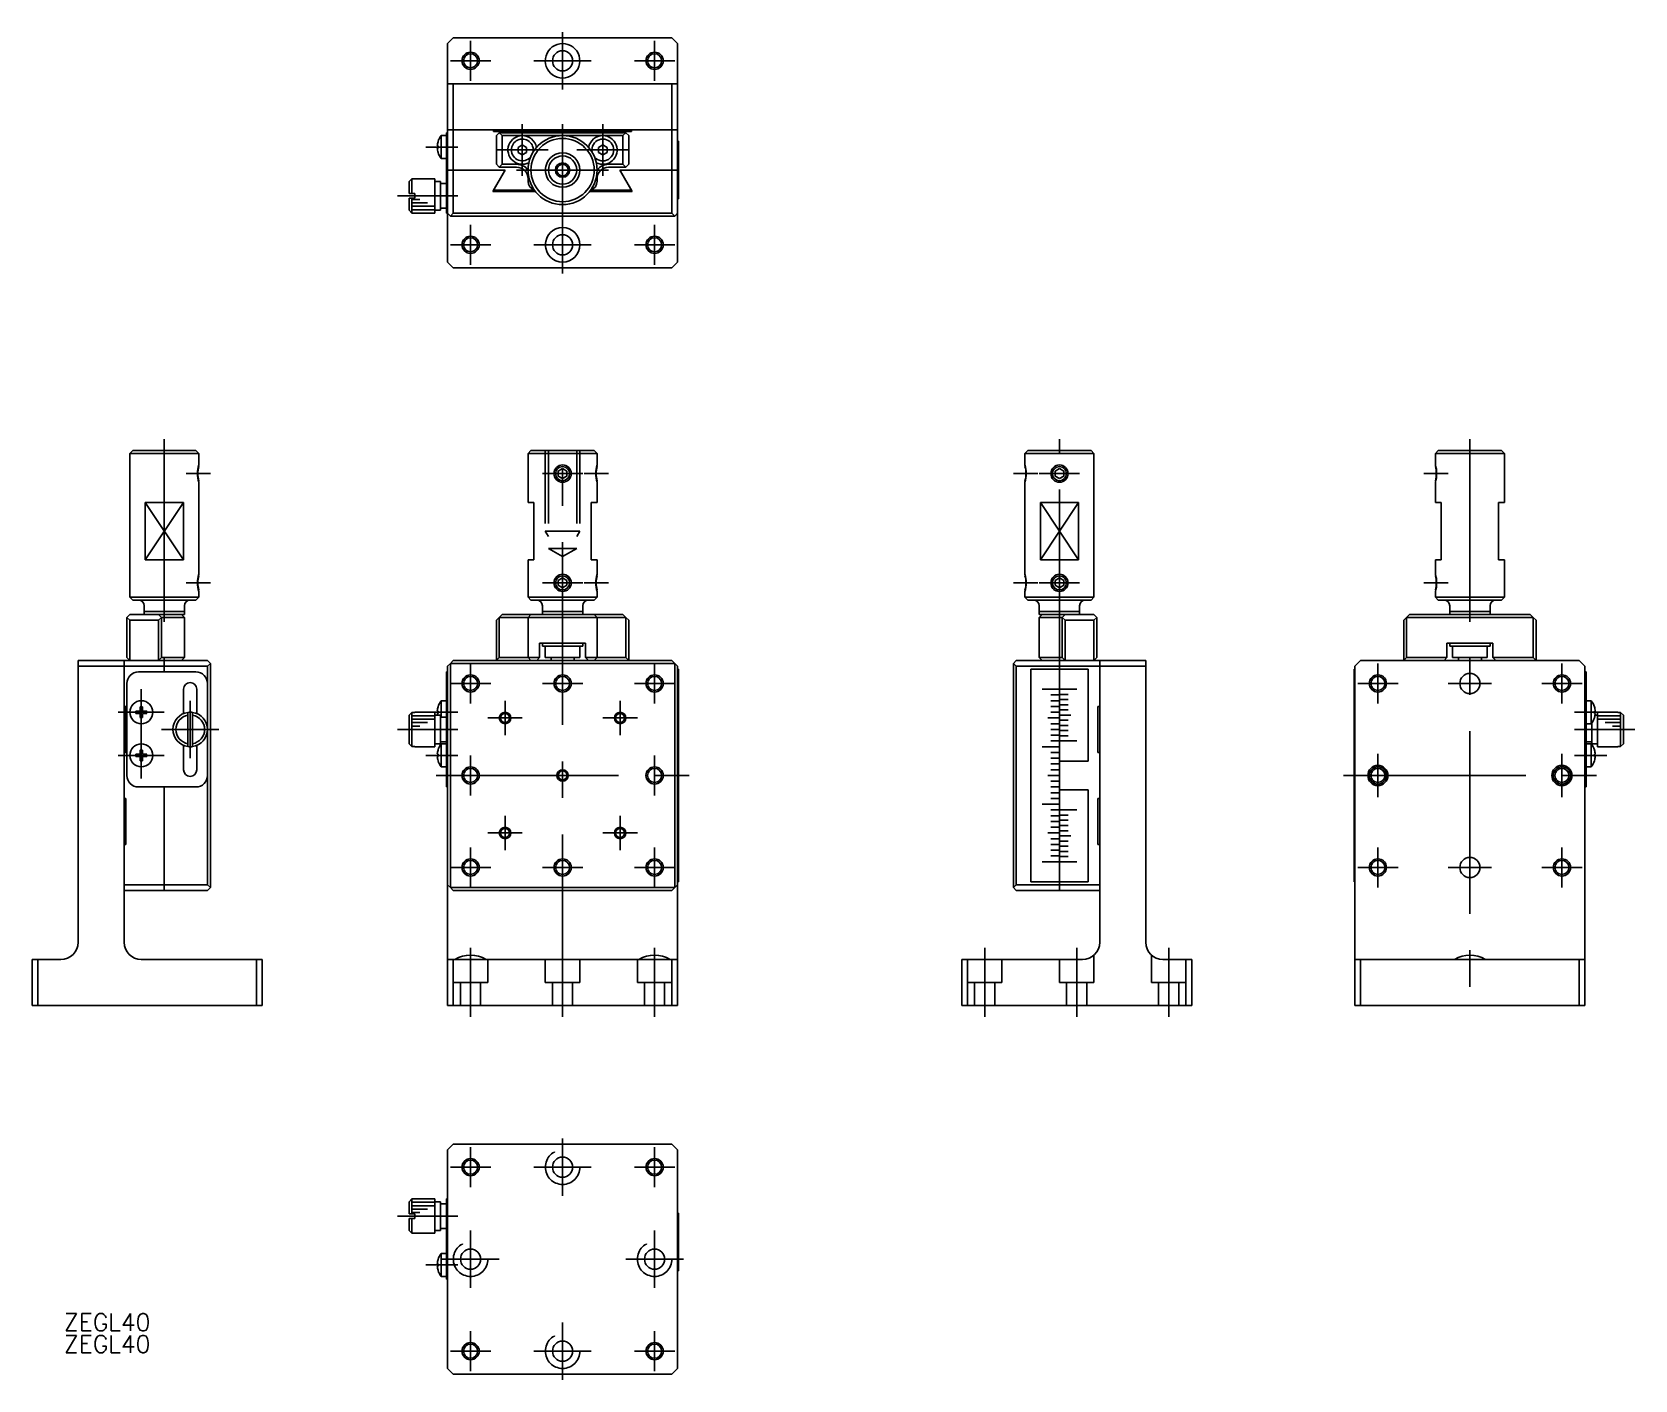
# Model space of a CAD drawing. Extents: x -92 to 186, y -105 to 129.
import ezdxf

# ---------------------------------------------------------------- set-up
doc = ezdxf.new("R2010")
doc.units = 0
doc.linetypes.add('CENTER', pattern=[50.8, 31.75, -6.35, 6.35, -6.35])
doc.linetypes.add('DASHED', pattern=[19.05, 12.7, -6.35])
doc.layers.get('0').update_dxf_attribs({"linetype": 'CONTINUOUS'})
doc.layers.add('CENTER', color=1, linetype='CENTER')
doc.styles.get("Standard").update_dxf_attribs({"font": 'txt.shx', "height": 3, "bigfont": 'bigfont.shx'})

msp = doc.modelspace()

# ---------------------------------------------------------------- texts
at = {"color": 7, "linetype": 'CONTINUOUS'}
for p in [(-86.7, -96.59), (-86.7, -100.38)]:
    msp.add_text('ZEGL40', height=3, dxfattribs=at).set_placement(p)

# ---------------------------------------------------------------- linework, layer by layer
at = {"color": 7, "linetype": 'CONTINUOUS'}
for p, q in [((-19, 128.29), (-20, 127.29)), ((-19, 128.29), (19, 128.29)), ((20, 127.29), (19, 128.29)), ((-20, 123.29), (-20, 127.29)), ((20, 127.29), (20, 123.29)), ((-20, 123.29), (-20, 120.29)), ((20, 120.29), (20, 123.29)), ((-20, 112.29), (-20, 120.29)), ((-20, 120.29), (-19, 120.29)), ((19, 120.29), (-19, 120.29)), ((-19, 120.29), (-19, 112.29)), ((19, 112.29), (19, 120.29)), ((19, 120.29), (20, 120.29)), ((20, 120.29), (20, 112.29)), ((-20.2, 111.79), (-20, 111.79)), ((-20.2, 109.79), (-20.2, 111.79)), ((-20, 105.29), (-20, 112.29)), ((-19, 112.29), (-20, 112.29)), ((-20, 112.29), (-19, 112.29)), ((-17.5, 112.29), (-19, 112.29)), ((-17.5, 112.29), (-19, 112.29)), ((-19, 112.29), (-19, 105.29)), ((-14.5, 112.29), (-17.5, 112.29)), ((-14.5, 112.29), (-17.5, 112.29)), ((-12, 112.29), (-14.5, 112.29)), ((-12, 112.29), (-14.5, 112.29)), ((12, 112.29), (-12, 112.29)), ((-12, 112.29), (-12, 111.99)), ((12, 111.99), (-12, 111.99)), ((-11, 111.79), (-11.5, 111.29)), ((-11, 111.79), (11, 111.79)), ((-10.5, 111.29), (-11, 111.79)), ((11, 111.79), (10.5, 111.29)), ((11.5, 111.29), (11, 111.79)), ((14.5, 112.29), (12, 112.29)), ((14.5, 112.29), (12, 112.29)), ((12, 111.99), (12, 112.29)), ((17.5, 112.29), (14.5, 112.29)), ((17.5, 112.29), (14.5, 112.29)), ((19, 112.29), (17.5, 112.29)), ((19, 112.29), (17.5, 112.29)), ((19, 105.29), (19, 112.29)), ((20, 112.29), (19, 112.29)), ((19, 112.29), (20, 112.29)), ((20, 112.29), (20, 105.29)), ((-21.79, 109.49), (-21.66, 109.49)), ((-21.66, 109.09), (-21.79, 109.09)), ((-21.66, 110.24), (-21.66, 110.22)), ((-21.66, 109.49), (-21.66, 109.09)), ((-21.1, 111.29), (-21.1, 107.29)), ((-20.2, 111.29), (-21.1, 111.29)), ((-20.2, 109.79), (-20.2, 99.79)), ((-11.5, 106.29), (-11.5, 111.29)), ((-7, 111.29), (-10.5, 111.29)), ((-10.5, 111.29), (-10.5, 106.29)), ((-7.75, 109.22), (-7, 109.66)), ((-7.75, 108.36), (-7.75, 109.22)), ((0, 111.29), (-7, 111.29)), ((-7, 109.66), (-6.25, 109.22)), ((-6.25, 109.22), (-6.25, 108.36)), ((7, 111.29), (0, 111.29)), ((6.25, 109.22), (7, 109.66)), ((6.25, 108.36), (6.25, 109.22)), ((10.5, 111.29), (7, 111.29)), ((7, 109.66), (7.75, 109.22)), ((7.75, 109.22), (7.75, 108.36)), ((10.5, 106.29), (10.5, 111.29)), ((11.5, 111.29), (11.5, 106.29)), ((20, 110.29), (20.15, 110.29)), ((20.15, 105.29), (20.15, 110.29)), ((-21.66, 108.36), (-21.66, 108.34)), ((-21.1, 107.29), (-20.2, 107.29)), ((-11.5, 106.29), (-11, 105.79)), ((-11, 105.79), (-10.5, 106.29)), ((-10.5, 106.29), (-8, 106.29)), ((-7, 107.93), (-7.75, 108.36)), ((-6.25, 108.36), (-7, 107.93)), ((7, 107.93), (6.25, 108.36)), ((7.75, 108.36), (7, 107.93)), ((8, 106.29), (10.5, 106.29)), ((10.5, 106.29), (11, 105.79)), ((11, 105.79), (11.5, 106.29)), ((-26.2, 103.79), (-26.7, 103.29)), ((-26.7, 101.19), (-26.7, 103.29)), ((-22.2, 103.79), (-26.2, 103.79)), ((-26.2, 103.79), (-26.2, 101.19)), ((-22.2, 100.79), (-22.2, 103.79)), ((-21.2, 103.29), (-22.2, 103.29)), ((-21.2, 100.79), (-21.2, 103.29)), ((-20, 97.79), (-20, 105.29)), ((-20, 105.29), (-19, 105.29)), ((-19, 105.29), (-20, 105.29)), ((-19, 105.29), (-19, 97.79)), ((-10.1, 105.29), (-19, 105.29)), ((-19, 105.29), (-10.1, 105.29)), ((-12.12, 101.59), (-10.1, 105.09)), ((-9.98, 105.29), (-12, 101.79)), ((-8, 105.79), (-11, 105.79)), ((-10.1, 105.09), (-10.1, 105.29)), ((-10.1, 105.29), (-9.98, 105.29)), ((-6, 103.29), (-6, 103.79)), ((6, 103.79), (6, 103.29)), ((11, 105.79), (8, 105.79)), ((12, 101.79), (9.98, 105.29)), ((9.98, 105.29), (10.1, 105.29)), ((19, 105.29), (10.1, 105.29)), ((10.1, 105.29), (19, 105.29)), ((10.1, 105.29), (10.1, 105.09)), ((10.1, 105.09), (12.12, 101.59)), ((19, 97.79), (19, 105.29)), ((19, 105.29), (20, 105.29)), ((20, 105.29), (19, 105.29)), ((20, 105.29), (20, 97.79)), ((20.15, 105.29), (20, 105.29)), ((20, 105.29), (20.15, 105.29)), ((20.15, 105.29), (20.15, 100.29)), ((-26.2, 101.19), (-26.7, 101.19)), ((-26.7, 98.29), (-26.7, 100.39)), ((-26.7, 100.39), (-26.2, 100.39)), ((-25.7, 101.19), (-26.2, 101.19)), ((-26.2, 100.39), (-26.2, 97.79)), ((-26.2, 100.39), (-25.7, 100.39)), ((-25.7, 100.39), (-25.7, 101.19)), ((-22.2, 97.79), (-22.2, 100.79)), ((-20.2, 102.94), (-21.2, 102.94)), ((-21.2, 98.29), (-21.2, 100.79)), ((-4.72, 101.59), (-12.12, 101.59)), ((-12, 101.79), (-4.87, 101.79)), ((12.12, 101.59), (4.72, 101.59)), ((4.87, 101.79), (12, 101.79)), ((-26.7, 98.29), (-26.2, 97.79)), ((-26.2, 100.19), (-24.8, 100.19)), ((-26.2, 99.59), (-23.5, 99.59)), ((-26.2, 98.99), (-22.2, 98.99)), ((-26.2, 98.39), (-22.2, 98.39)), ((-26.2, 97.79), (-22.2, 97.79)), ((-22.2, 98.29), (-21.2, 98.29)), ((-21.2, 98.64), (-20.2, 98.64)), ((-20.2, 97.79), (-20.2, 99.79)), ((-20, 97.79), (-20.2, 97.79)), ((-20, 89.29), (-20, 97.79)), ((-19.5, 97.29), (-20, 97.79)), ((-19, 97.79), (-19.5, 97.29)), ((-19, 97.79), (19, 97.79)), ((1.5, 99.48), (1.5, 99.48)), ((19.5, 97.29), (19, 97.79)), ((20, 97.79), (19.5, 97.29)), ((20, 100.29), (20.15, 100.29)), ((20, 97.79), (20, 89.29)), ((19.5, 97.29), (-19.5, 97.29)), ((-20, 89.29), (-19, 88.29)), ((19, 88.29), (20, 89.29)), ((19, 88.29), (-19, 88.29)), ((-74.75, 56.5), (-75.25, 56)), ((-75.25, 56), (-75.25, 31)), ((-63.25, 56), (-75.25, 56)), ((-74.75, 56.5), (-63.75, 56.5)), ((-63.25, 56), (-63.75, 56.5)), ((-63.25, 54), (-63.25, 56)), ((-5.5, 56.5), (-6, 56)), ((6, 56), (-6, 56)), ((-6, 56), (-6, 47.5)), ((-5.5, 56.5), (5.5, 56.5)), ((6, 56), (5.5, 56.5)), ((6, 54), (6, 56)), ((80.9, 56.5), (80.4, 56)), ((86.4, 56), (80.4, 56)), ((80.4, 56), (80.4, 54)), ((80.9, 56.5), (86.4, 56.5)), ((86.4, 56.5), (91.9, 56.5)), ((92.4, 56), (86.4, 56)), ((92.4, 56), (91.9, 56.5)), ((92.4, 31), (92.4, 56)), ((152.27, 56.5), (151.77, 56)), ((163.77, 56), (151.77, 56)), ((151.77, 56), (151.77, 54)), ((152.27, 56.5), (163.27, 56.5)), ((163.77, 56), (163.27, 56.5)), ((163.77, 47.5), (163.77, 56)), ((-0.75, 52.93), (0, 53.37)), ((0, 53.37), (0.75, 52.93)), ((85.65, 52.93), (86.4, 53.37)), ((86.4, 53.37), (87.15, 52.93)), ((-63.25, 35), (-63.25, 51)), ((-0.75, 52.07), (-0.75, 52.93)), ((0, 51.63), (-0.75, 52.07)), ((0.75, 52.07), (0, 51.63)), ((0.75, 52.93), (0.75, 52.07)), ((6, 47.5), (6, 51)), ((80.4, 51), (80.4, 35)), ((85.65, 52.07), (85.65, 52.93)), ((86.4, 51.63), (85.65, 52.07)), ((87.15, 52.07), (86.4, 51.63)), ((87.15, 52.93), (87.15, 52.07)), ((151.77, 51), (151.77, 47.5)), ((-72.57, 47.5), (-72.57, 37.5)), ((-65.93, 47.5), (-72.57, 47.5)), ((-65.93, 37.5), (-65.93, 47.5)), ((-5, 47.5), (-6, 47.5)), ((-5, 37.5), (-5, 47.5)), ((5, 47.5), (5, 37.5)), ((6, 47.5), (5, 47.5)), ((83.09, 47.5), (83.09, 37.5)), ((89.72, 47.5), (83.09, 47.5)), ((89.72, 37.5), (89.72, 47.5)), ((152.77, 47.5), (151.77, 47.5)), ((152.77, 37.5), (152.77, 47.5)), ((162.77, 47.5), (162.77, 37.5)), ((163.77, 47.5), (162.77, 47.5)), ((-72.57, 37.5), (-65.93, 37.5)), ((-6, 37.5), (-6, 31)), ((-6, 37.5), (-5, 37.5)), ((5, 37.5), (6, 37.5)), ((6, 35), (6, 37.5)), ((83.09, 37.5), (89.72, 37.5)), ((151.77, 37.5), (151.77, 35)), ((151.77, 37.5), (152.77, 37.5)), ((162.77, 37.5), (163.77, 37.5)), ((163.77, 31), (163.77, 37.5)), ((-0.75, 33.93), (0, 34.37)), ((-0.75, 33.07), (-0.75, 33.93)), ((0, 34.37), (0.75, 33.93)), ((0.75, 33.93), (0.75, 33.07)), ((85.65, 33.93), (86.4, 34.37)), ((85.65, 33.07), (85.65, 33.93)), ((86.4, 34.37), (87.15, 33.93)), ((87.15, 33.93), (87.15, 33.07)), ((-75.25, 31), (-63.25, 31)), ((-75.25, 31), (-74.75, 30.5)), ((-63.75, 30.5), (-63.25, 31)), ((-63.25, 31), (-63.25, 32)), ((-6, 31), (6, 31)), ((-6, 31), (-5.5, 30.5)), ((0, 32.63), (-0.75, 33.07)), ((0.75, 33.07), (0, 32.63)), ((5.5, 30.5), (6, 31)), ((6, 31), (6, 32)), ((80.4, 32), (80.4, 31)), ((80.4, 31), (86.4, 31)), ((80.4, 31), (80.9, 30.5)), ((86.4, 32.63), (85.65, 33.07)), ((87.15, 33.07), (86.4, 32.63)), ((86.4, 31), (92.4, 31)), ((91.9, 30.5), (92.4, 31)), ((151.77, 32), (151.77, 31)), ((151.77, 31), (163.77, 31)), ((151.77, 31), (152.27, 30.5)), ((163.27, 30.5), (163.77, 31)), ((-75.25, 28), (-75.75, 27.5)), ((-75.25, 28), (-70.25, 28)), ((-63.75, 30.5), (-74.75, 30.5)), ((-72.75, 29.5), (-72.75, 28.5)), ((-65.75, 28.5), (-72.75, 28.5)), ((-65.75, 28.5), (-72.75, 28.5)), ((-72.75, 28.5), (-72.75, 28)), ((-67.75, 28), (-70.25, 28)), ((-69.75, 27.5), (-70.25, 28)), ((-67.75, 28), (-67.25, 28)), ((-67.25, 28), (-66.25, 28)), ((-65.75, 27.5), (-66.25, 28)), ((-65.75, 28), (-66.25, 28)), ((-65.75, 28.5), (-65.75, 29.5)), ((-65.75, 28), (-65.75, 28.5)), ((-11, 27.5), (-10.5, 28)), ((-10.5, 28), (-8, 28)), ((-5.5, 28), (-8, 28)), ((-6, 27.5), (-5.5, 28)), ((5.5, 30.5), (-5.5, 30.5)), ((-5.5, 28), (-4.5, 28)), ((-4.5, 28), (-1.8, 28)), ((-3.5, 29.5), (-3.5, 28.5)), ((0, 28.5), (-3.5, 28.5)), ((3.5, 28.5), (-3.5, 28.5)), ((-3.5, 28.5), (-3.5, 28)), ((0, 28), (-1.8, 28)), ((3.5, 28.5), (0, 28.5)), ((1.8, 28), (0, 28)), ((1.8, 28), (4.5, 28)), ((3.5, 28.5), (3.5, 29.5)), ((3.5, 28), (3.5, 28.5)), ((4.5, 28), (5.5, 28)), ((8, 28), (5.5, 28)), ((6, 27.5), (5.5, 28)), ((8, 28), (10.5, 28)), ((10.5, 28), (11, 27.5)), ((86.4, 30.5), (80.9, 30.5)), ((82.9, 29.5), (82.9, 28.5)), ((89.9, 28.5), (82.9, 28.5)), ((86.4, 28.5), (82.9, 28.5)), ((82.9, 28.5), (82.9, 28)), ((83.4, 28), (82.9, 28)), ((82.9, 27.5), (83.4, 28)), ((83.4, 28), (84.4, 28)), ((84.4, 28), (84.9, 28)), ((87.4, 28), (84.9, 28)), ((91.9, 30.5), (86.4, 30.5)), ((89.9, 28.5), (86.4, 28.5)), ((87.4, 28), (86.9, 27.5)), ((87.4, 28), (92.4, 28)), ((89.9, 28.5), (89.9, 29.5)), ((89.9, 28), (89.9, 28.5)), ((92.9, 27.5), (92.4, 28)), ((146.77, 27.5), (147.27, 28)), ((147.27, 28), (150.77, 28)), ((150.77, 28), (164.77, 28)), ((163.27, 30.5), (152.27, 30.5)), ((154.27, 29.5), (154.27, 28.5)), ((161.27, 28.5), (154.27, 28.5)), ((157.77, 28.5), (154.27, 28.5)), ((154.27, 28.5), (154.27, 28)), ((161.27, 28.5), (157.77, 28.5)), ((161.27, 28.5), (161.27, 29.5)), ((161.27, 28), (161.27, 28.5)), ((164.77, 28), (168.27, 28)), ((168.27, 28), (168.77, 27.5)), ((-75.75, 20.5), (-75.75, 27.5)), ((-75.75, 27.5), (-75.25, 27)), ((-75.25, 27), (-75.25, 20)), ((-70.25, 27), (-75.25, 27)), ((-70.25, 27), (-69.75, 27.5)), ((-70.25, 20), (-70.25, 27)), ((-69.75, 27.5), (-69.75, 20.5)), ((-69.75, 27.5), (-67.75, 27.5)), ((-67.25, 27.5), (-67.75, 27.5)), ((-65.75, 27.5), (-67.25, 27.5)), ((-65.75, 27.5), (-65.75, 20.5)), ((-11.5, 27), (-11, 27.5)), ((-11.5, 20), (-11.5, 27)), ((-11, 27.5), (-11, 20.5)), ((-8, 27.5), (-11, 27.5)), ((-8, 27.5), (-6, 27.5)), ((-6, 20.5), (-6, 27.5)), ((-4.5, 27.5), (-6, 27.5)), ((4.5, 27.5), (-4.5, 27.5)), ((6, 27.5), (4.5, 27.5)), ((6, 27.5), (6, 20.5)), ((6, 27.5), (8, 27.5)), ((11, 27.5), (8, 27.5)), ((11, 20.5), (11, 27.5)), ((11, 27.5), (11.5, 27)), ((11.5, 27), (11.5, 20)), ((82.9, 20.5), (82.9, 27.5)), ((84.4, 27.5), (82.9, 27.5)), ((84.9, 27.5), (84.4, 27.5)), ((84.9, 27.5), (86.9, 27.5)), ((86.9, 20.5), (86.9, 27.5)), ((86.9, 27.5), (87.4, 27)), ((87.4, 27), (87.4, 20)), ((92.4, 27), (87.4, 27)), ((92.4, 27), (92.9, 27.5)), ((92.4, 20), (92.4, 27)), ((92.9, 27.5), (92.9, 20.5)), ((146.27, 27), (146.77, 27.5)), ((146.27, 20), (146.27, 27)), ((168.77, 27.5), (146.77, 27.5)), ((146.77, 27.5), (146.77, 20.5)), ((168.77, 20.5), (168.77, 27.5)), ((168.77, 27.5), (169.27, 27)), ((169.27, 27), (169.27, 20)), ((-65.75, 22.5), (-65.75, 23)), ((-65.75, 23), (-65.75, 22.5)), ((-65.75, 22.5), (-65.75, 20.5)), ((-4, 23), (0, 23)), ((-4, 20.5), (-4, 23)), ((-3.5, 23), (-3.5, 22.5)), ((-3.5, 22.5), (3.5, 22.5)), ((-3, 22.5), (-3, 20.5)), ((0, 23), (4, 23)), ((3, 20.5), (3, 22.5)), ((3.5, 22.5), (3.5, 23)), ((4, 23), (4, 20.5)), ((82.9, 23), (82.9, 22.5)), ((82.9, 22.5), (82.9, 23)), ((82.9, 20.5), (82.9, 22.5)), ((153.77, 23), (161.77, 23)), ((153.77, 20.5), (153.77, 23)), ((154.27, 23), (154.27, 22.5)), ((154.27, 22.5), (157.77, 22.5)), ((154.27, 22.5), (154.77, 22.5)), ((154.77, 22.5), (154.77, 20.5)), ((157.77, 22.5), (161.27, 22.5)), ((160.77, 20.5), (160.77, 22.5)), ((160.77, 22.5), (161.27, 22.5)), ((161.27, 22.5), (161.27, 23)), ((161.77, 23), (161.77, 20.5)), ((-84.25, 20), (-76.25, 20)), ((-84.25, 19), (-84.25, 20)), ((-76.25, 20), (-69.25, 20)), ((-76.25, 20), (-76.25, 19)), ((-76.25, 19), (-76.25, 20)), ((-75.75, 20.5), (-75.25, 20)), ((-70.25, 20), (-69.75, 20.5)), ((-67.75, 20.5), (-69.75, 20.5)), ((-69.25, 20), (-61.75, 20)), ((-69.25, 19), (-69.25, 20)), ((-69.25, 20), (-69.25, 19)), ((-67.75, 20.5), (-67.25, 20.5)), ((-67.25, 20.5), (-65.75, 20.5)), ((-65.75, 20.5), (-66.25, 20)), ((-61.75, 20), (-61.25, 19.5)), ((-19, 20), (-19.5, 19.5)), ((-19, 20), (19, 20)), ((-11.5, 20), (-11, 20.5)), ((-11, 20.5), (-8, 20.5)), ((-6, 20.5), (-8, 20.5)), ((-6, 20.5), (-5.5, 20)), ((-6, 20.5), (-4.5, 20.5)), ((-4.5, 20), (-4, 20.5)), ((-4.5, 20.5), (-4, 20.5)), ((-3, 20.5), (3, 20.5)), ((-2, 20.5), (-2, 20)), ((2, 20), (2, 20.5)), ((4, 20.5), (4.5, 20)), ((4, 20.5), (4.5, 20.5)), ((4.5, 20.5), (6, 20.5)), ((5.5, 20), (6, 20.5)), ((8, 20.5), (6, 20.5)), ((8, 20.5), (11, 20.5)), ((11, 20.5), (11.5, 20)), ((19.5, 19.5), (19, 20)), ((78.4, 19.5), (78.9, 20)), ((78.9, 20), (86.4, 20)), ((83.4, 20), (82.9, 20.5)), ((82.9, 20.5), (84.4, 20.5)), ((84.4, 20.5), (84.9, 20.5)), ((86.9, 20.5), (84.9, 20.5)), ((86.4, 20), (93.4, 20)), ((86.4, 20), (86.4, 19)), ((86.4, 19), (86.4, 20)), ((86.9, 20.5), (87.4, 20)), ((92.4, 20), (92.9, 20.5)), ((93.4, 20), (101.4, 20)), ((93.4, 19), (93.4, 20)), ((93.4, 20), (93.4, 19)), ((101.4, 20), (101.4, 19)), ((138.77, 20), (137.77, 19)), ((138.77, 20), (176.77, 20)), ((146.27, 20), (146.77, 20.5)), ((146.77, 20.5), (153.77, 20.5)), ((153.27, 20), (153.77, 20.5)), ((154.77, 20.5), (160.77, 20.5)), ((155.77, 20.5), (155.77, 20)), ((159.77, 20), (159.77, 20.5)), ((161.77, 20.5), (168.77, 20.5)), ((161.77, 20.5), (162.27, 20)), ((168.77, 20.5), (169.27, 20)), ((177.77, 19), (176.77, 20)), ((-84.25, 19), (-84.25, -29)), ((-76.25, 19), (-84.25, 19)), ((-69.25, 19), (-76.25, 19)), ((-76.25, 17.5), (-76.25, 19)), ((-76.25, 19), (-76.25, 17.5)), ((-76.25, 14.5), (-76.25, 17.5)), ((-76.25, 17.5), (-76.25, 14.5)), ((-73.75, 18), (-63.75, 18)), ((-61.75, 19), (-69.25, 19)), ((-69.25, 19), (-69.25, 18)), ((-69.25, 18), (-69.25, 19)), ((-61.25, 19.5), (-61.75, 19)), ((-61.75, 16), (-61.75, 19)), ((-61.25, 19.5), (-61.25, -19.5)), ((-20.2, 18), (-20, 18)), ((-20.2, 16), (-20.2, 18)), ((-19.5, 19.5), (-20, 19)), ((-20, 16), (-20, 19)), ((-19.5, 19.5), (-19.5, -19.5)), ((19.5, 19.5), (-19.5, 19.5)), ((19.5, -19.5), (19.5, 19.5)), ((20, 19), (19.5, 19.5)), ((20, 19), (20, -19)), ((20, 18.5), (20.15, 18.5)), ((20.15, 18.5), (20.15, -18.5)), ((78.4, -19.5), (78.4, 19.5)), ((78.9, 19), (78.4, 19.5)), ((78.9, 19), (78.9, -19)), ((86.4, 19), (78.9, 19)), ((81.4, 18.5), (81.4, -18.5)), ((86.4, 18.5), (81.4, 18.5)), ((93.4, 19), (86.4, 19)), ((86.4, 18.51), (86.4, 19)), ((86.4, 19), (86.4, 18.51)), ((86.4, 18.5), (91.4, 18.5)), ((86.4, 15.01), (86.4, 18.5)), ((86.4, 15.01), (86.4, 18.5)), ((91.4, 18.5), (91.4, 2.5)), ((101.4, 19), (93.4, 19)), ((93.4, 19), (93.4, 17.5)), ((93.4, 17.5), (93.4, 19)), ((93.4, 17.5), (93.4, 14.5)), ((93.4, 14.5), (93.4, 17.5)), ((101.4, -29), (101.4, 19)), ((137.62, 18.5), (137.62, 2.5)), ((137.77, 18.5), (137.62, 18.5)), ((137.77, -29), (137.77, 19)), ((177.77, 19), (177.77, -29)), ((177.77, 18), (177.97, 18)), ((177.97, 18), (177.97, 16)), ((-76.25, 12), (-76.25, 14.5)), ((-76.25, 14.5), (-76.25, 12)), ((-75.75, 0), (-75.75, 16)), ((-65.9, 15), (-65.9, 10.77)), ((-63.6, 10.77), (-63.6, 15)), ((-61.75, 16), (-61.75, 8)), ((-20.2, 16), (-20.2, 0)), ((-20, 0), (-20, 16)), ((-20, 16), (-20, 0)), ((84.4, 15), (83.4, 15)), ((84.9, 15), (84.4, 15)), ((86.4, 15), (84.9, 15)), ((86.4, 14), (84.9, 14)), ((86.4, 15), (86.4, 15.01)), ((86.4, 15), (86.4, 15.01)), ((86.4, 15), (87.9, 15)), ((86.4, 14.99), (86.4, 15)), ((86.4, 14.99), (86.4, 15)), ((86.4, 14.11), (86.4, 14.99)), ((86.4, 14.1), (86.4, 14.99)), ((86.4, 14.1), (86.4, 14.11)), ((86.4, 14.1), (87.9, 14.1)), ((86.4, 14.09), (86.4, 14.1)), ((86.4, 14.01), (86.4, 14.1)), ((86.4, 14), (86.4, 14.09)), ((86.4, 14), (86.4, 14.01)), ((86.4, 13.21), (86.4, 14)), ((86.4, 13.99), (86.4, 14)), ((86.4, 13.2), (86.4, 13.99)), ((87.9, 15), (88.4, 15)), ((88.4, 15), (89.4, 15)), ((93.4, 14.5), (93.4, 12)), ((93.4, 12), (93.4, 14.5)), ((177.97, 0), (177.97, 16)), ((-76.25, 4), (-76.25, 12)), ((-75.95, 12), (-76.25, 12)), ((-75.95, 12), (-75.95, 4)), ((-74.18, 11.2), (-73.45, 11.2)), ((-73.45, 11.2), (-73.45, 11.93)), ((-73.05, 11.93), (-73.05, 11.2)), ((-73.05, 11.2), (-72.32, 11.2)), ((-21.79, 11.2), (-21.66, 11.2)), ((-21.66, 11.95), (-21.66, 11.93)), ((-21.66, 11.2), (-21.66, 10.8)), ((-21.1, 13), (-21.1, 10.15)), ((-20.2, 13), (-21.1, 13)), ((86.4, 13), (84.9, 13)), ((86.4, 12), (84.9, 12)), ((86.4, 13.2), (86.4, 13.21)), ((86.4, 13.2), (87.9, 13.2)), ((86.4, 13.19), (86.4, 13.2)), ((86.4, 13.01), (86.4, 13.2)), ((86.4, 13), (86.4, 13.19)), ((86.4, 13), (86.4, 13.01)), ((86.4, 12.31), (86.4, 13)), ((86.4, 12.99), (86.4, 13)), ((86.4, 12.3), (86.4, 12.99)), ((86.4, 12.3), (86.4, 12.31)), ((86.4, 12.3), (87.9, 12.3)), ((86.4, 12.29), (86.4, 12.3)), ((86.4, 12.01), (86.4, 12.3)), ((86.4, 12), (86.4, 12.29)), ((86.4, 12), (86.4, 12.01)), ((86.4, 11.41), (86.4, 12)), ((86.4, 11.99), (86.4, 12)), ((86.4, 11.4), (86.4, 11.99)), ((86.4, 11.4), (86.4, 11.41)), ((86.4, 11.4), (87.9, 11.4)), ((86.4, 11.39), (86.4, 11.4)), ((86.4, 11.01), (86.4, 11.4)), ((86.4, 11), (86.4, 11.39)), ((93.1, 4), (93.1, 12)), ((93.4, 12), (93.1, 12)), ((93.4, 12), (93.4, 4)), ((178.87, 13), (177.97, 13)), ((178.87, 11), (178.87, 13)), ((179.43, 11.93), (179.43, 11.95)), ((179.43, 10.8), (179.43, 11.2)), ((179.43, 11.2), (179.56, 11.2)), ((-73.45, 10.8), (-74.18, 10.8)), ((-73.45, 10.07), (-73.45, 10.8)), ((-72.32, 10.8), (-73.05, 10.8)), ((-73.05, 10.8), (-73.05, 10.07)), ((-65.15, 10.97), (-65.15, 10.47)), ((-65.15, 10.47), (-65.15, 5.53)), ((-64.35, 10.47), (-64.35, 10.97)), ((-64.35, 5.53), (-64.35, 10.47)), ((-26.7, 10.47), (-26.2, 10.97)), ((-26.7, 5.53), (-26.7, 10.47)), ((-26.2, 10.97), (-26.2, 5.03)), ((-26.2, 10.97), (-25.7, 10.97)), ((-22.2, 10.4), (-26.2, 10.4)), ((-22.2, 9.8), (-26.2, 9.8)), ((-23.5, 9.2), (-26.2, 9.2)), ((-24.8, 8.6), (-26.2, 8.6)), ((-22.2, 11), (-25.7, 11)), ((-25.7, 10.97), (-25.7, 11)), ((-22.2, 5), (-22.2, 11)), ((-21.2, 10.5), (-22.2, 10.5)), ((-21.66, 10.8), (-21.79, 10.8)), ((-21.2, 5.5), (-21.2, 10.5)), ((-20.2, 10.15), (-21.2, 10.15)), ((84.9, 10), (84.4, 10)), ((86.4, 11), (84.9, 11)), ((86.4, 10), (84.9, 10)), ((86.4, 9), (84.9, 9)), ((86.4, 11), (86.4, 11.01)), ((86.4, 10.51), (86.4, 11)), ((86.4, 10.99), (86.4, 11)), ((86.4, 10.5), (86.4, 10.99)), ((86.4, 10.5), (86.4, 10.51)), ((86.4, 10.5), (87.9, 10.5)), ((86.4, 10.49), (86.4, 10.5)), ((86.4, 10.01), (86.4, 10.5)), ((86.4, 10), (86.4, 10.49)), ((86.4, 10), (86.4, 10.01)), ((86.4, 9.61), (86.4, 10)), ((86.4, 9.99), (86.4, 10)), ((86.4, 9.6), (86.4, 9.99)), ((86.4, 9.6), (86.4, 9.61)), ((86.4, 9.6), (87.9, 9.6)), ((86.4, 9.59), (86.4, 9.6)), ((86.4, 9.01), (86.4, 9.6)), ((86.4, 9), (86.4, 9.59)), ((86.4, 9), (86.4, 9.01)), ((86.4, 8.71), (86.4, 9)), ((86.4, 8.99), (86.4, 9)), ((86.4, 8.7), (86.4, 8.99)), ((86.4, 8.7), (86.4, 8.71)), ((86.4, 8.7), (87.9, 8.7)), ((86.4, 8.69), (86.4, 8.7)), ((86.4, 8.01), (86.4, 8.7)), ((86.4, 8), (86.4, 8.69)), ((87.9, 10.5), (88.4, 10.5)), ((177.97, 9), (178.87, 9)), ((178.87, 9), (178.87, 11)), ((178.97, 9.13), (178.97, 5.5)), ((179.56, 10.8), (179.43, 10.8)), ((179.43, 10.05), (179.43, 10.07)), ((179.97, 10.5), (179.52, 10.5)), ((179.97, 11), (179.97, 5)), ((183.47, 11), (179.97, 11)), ((183.97, 10.4), (179.97, 10.4)), ((183.97, 9.8), (179.97, 9.8)), ((183.97, 9.2), (181.27, 9.2)), ((183.97, 8.6), (182.57, 8.6)), ((183.47, 11), (183.47, 10.97)), ((183.47, 10.97), (183.97, 10.97)), ((183.97, 5.03), (183.97, 10.97)), ((183.97, 10.97), (184.47, 10.47)), ((184.47, 10.47), (184.47, 5.53)), ((-61.75, 8), (-61.75, 0)), ((-21.2, 5.85), (-20.2, 5.85)), ((86.4, 8), (84.9, 8)), ((86.4, 7), (84.9, 7)), ((86.4, 6), (84.9, 6)), ((86.4, 8), (86.4, 8.01)), ((86.4, 7.81), (86.4, 8)), ((86.4, 7.99), (86.4, 8)), ((86.4, 7.8), (86.4, 7.99)), ((86.4, 7.8), (86.4, 7.81)), ((86.4, 7.01), (86.4, 7.8)), ((86.4, 7.8), (87.9, 7.8)), ((86.4, 7.79), (86.4, 7.8)), ((86.4, 7), (86.4, 7.79)), ((86.4, 7), (86.4, 7.01)), ((86.4, 6.91), (86.4, 7)), ((86.4, 6.99), (86.4, 7)), ((86.4, 6.9), (86.4, 6.99)), ((86.4, 6.9), (86.4, 6.91)), ((86.4, 6.9), (87.9, 6.9)), ((86.4, 6.89), (86.4, 6.9)), ((86.4, 6.01), (86.4, 6.9)), ((86.4, 6.01), (86.4, 6.89)), ((86.4, 6), (86.4, 6.01)), ((86.4, 6), (86.4, 6.01)), ((86.4, 6), (87.9, 6)), ((86.4, 5.99), (86.4, 6)), ((86.4, 5.99), (86.4, 6)), ((86.4, 5), (86.4, 5.99)), ((86.4, 5.01), (86.4, 5.99)), ((87.9, 6), (88.4, 6)), ((88.4, 6), (89.4, 6)), ((177.97, 5.85), (178.97, 5.85)), ((-76.25, -4), (-76.25, 4)), ((-76.25, 4), (-76.25, -4)), ((-76.25, 4), (-75.95, 4)), ((-74.18, 3.7), (-73.45, 3.7)), ((-73.45, 3.3), (-74.18, 3.3)), ((-73.45, 3.7), (-73.45, 4.43)), ((-73.45, 2.57), (-73.45, 3.3)), ((-73.05, 4.43), (-73.05, 3.7)), ((-73.05, 3.7), (-72.32, 3.7)), ((-73.05, 3.3), (-73.05, 2.57)), ((-72.32, 3.3), (-73.05, 3.3)), ((-65.9, 5.23), (-65.9, 1)), ((-65.15, 5.53), (-65.15, 5.03)), ((-64.35, 5.03), (-64.35, 5.53)), ((-63.6, 1), (-63.6, 5.23)), ((-26.2, 5.03), (-26.7, 5.53)), ((-25.7, 5.03), (-26.2, 5.03)), ((-25.7, 5), (-25.7, 5.03)), ((-25.7, 5), (-22.2, 5)), ((-22.2, 5.5), (-21.2, 5.5)), ((-21.79, 3.7), (-21.66, 3.7)), ((-21.66, 3.3), (-21.79, 3.3)), ((-21.66, 4.45), (-21.66, 4.43)), ((-21.66, 3.7), (-21.66, 3.3)), ((-21.1, 5.5), (-21.1, 1.5)), ((-20.2, 5.5), (-21.1, 5.5)), ((84.4, 5), (83.4, 5)), ((84.9, 5), (84.4, 5)), ((86.4, 5), (84.9, 5)), ((86.4, 4), (84.9, 4)), ((86.4, 3), (84.9, 3)), ((86.4, 5), (86.4, 5.01)), ((86.4, 4), (86.4, 5)), ((86.4, 4.99), (86.4, 5)), ((86.4, 4.01), (86.4, 4.99)), ((86.4, 4), (86.4, 4.01)), ((86.4, 3), (86.4, 4)), ((86.4, 3.99), (86.4, 4)), ((86.4, 3.01), (86.4, 3.99)), ((86.4, 3), (86.4, 3.01)), ((86.4, 2.5), (86.4, 3)), ((86.4, 2.99), (86.4, 3)), ((86.4, 2.5), (86.4, 2.99)), ((93.1, 4), (93.4, 4)), ((93.4, 4), (93.4, -4)), ((93.4, -4), (93.4, 4)), ((178.87, 5.5), (177.97, 5.5)), ((178.87, 3.5), (178.87, 5.5)), ((178.87, 1.5), (178.87, 3.5)), ((178.97, 5.5), (179.97, 5.5)), ((179.43, 4.43), (179.43, 4.45)), ((179.43, 3.3), (179.43, 3.7)), ((179.43, 3.7), (179.56, 3.7)), ((179.56, 3.3), (179.43, 3.3)), ((179.97, 5), (183.47, 5)), ((183.97, 5.03), (183.47, 5.03)), ((183.47, 5.03), (183.47, 5)), ((184.47, 5.53), (183.97, 5.03)), ((-61.75, -19), (-61.75, 0)), ((-21.66, 2.57), (-21.66, 2.55)), ((-21.1, 1.5), (-20.2, 1.5)), ((-20.2, -2), (-20.2, 0)), ((-20, -19), (-20, 0)), ((84.9, 0), (84.4, 0)), ((86.4, 2), (84.9, 2)), ((86.4, 1), (84.9, 1)), ((86.4, 0), (84.9, 0)), ((91.4, 2.5), (86.4, 2.5)), ((86.4, 2.49), (86.4, 2.5)), ((86.4, 2), (86.4, 2.49)), ((86.4, 1), (86.4, 2)), ((86.4, 0), (86.4, 1)), ((86.4, -1), (86.4, 0)), ((137.77, 2.5), (137.62, 2.5)), ((137.62, 2), (137.62, 2.49)), ((137.62, 1), (137.62, 2)), ((137.62, 0), (137.62, 1)), ((137.62, -1), (137.62, 0)), ((177.97, 1.5), (178.87, 1.5)), ((177.97, 0), (177.97, -2)), ((179.43, 2.55), (179.43, 2.57)), ((-63.75, -2), (-73.75, -2)), ((-69.25, -2), (-69.25, -19)), ((-69.25, -19), (-69.25, -2)), ((-20, -2), (-20.2, -2)), ((86.4, -1), (84.9, -1)), ((86.4, -2), (84.9, -2)), ((86.4, -2), (86.4, -1)), ((86.4, -2.49), (86.4, -2)), ((86.4, -2.5), (86.4, -2.49)), ((86.4, -2.5), (91.4, -2.5)), ((86.4, -3), (86.4, -2.5)), ((86.4, -2.99), (86.4, -2.5)), ((91.4, -2.5), (91.4, -18.5)), ((137.62, -2), (137.62, -1)), ((137.62, -2.49), (137.62, -2)), ((137.77, -2.5), (137.62, -2.5)), ((137.62, -2.5), (137.62, -18.5)), ((177.97, -2), (177.77, -2)), ((-76.25, -12), (-76.25, -4)), ((-75.95, -4), (-76.25, -4)), ((-75.95, -4), (-75.95, -12)), ((84.4, -5), (83.4, -5)), ((84.9, -5), (84.4, -5)), ((86.4, -3), (84.9, -3)), ((86.4, -4), (84.9, -4)), ((86.4, -5), (84.9, -5)), ((86.4, -3), (86.4, -2.99)), ((86.4, -4), (86.4, -3)), ((86.4, -3.01), (86.4, -3)), ((86.4, -3.99), (86.4, -3.01)), ((86.4, -4), (86.4, -3.99)), ((86.4, -5), (86.4, -4)), ((86.4, -4.01), (86.4, -4)), ((86.4, -4.99), (86.4, -4.01)), ((86.4, -5), (86.4, -4.99)), ((86.4, -5.99), (86.4, -5)), ((86.4, -5.01), (86.4, -5)), ((86.4, -5.99), (86.4, -5.01)), ((93.1, -12), (93.1, -4)), ((93.4, -4), (93.1, -4)), ((93.4, -4), (93.4, -12)), ((86.4, -6), (84.9, -6)), ((86.4, -7), (84.9, -7)), ((86.4, -8), (84.9, -8)), ((86.4, -6), (86.4, -5.99)), ((86.4, -6), (86.4, -5.99)), ((86.4, -6), (87.9, -6)), ((86.4, -6.01), (86.4, -6)), ((86.4, -6.01), (86.4, -6)), ((86.4, -6.89), (86.4, -6.01)), ((86.4, -6.9), (86.4, -6.01)), ((86.4, -6.9), (86.4, -6.89)), ((86.4, -6.9), (87.9, -6.9)), ((86.4, -6.91), (86.4, -6.9)), ((86.4, -6.99), (86.4, -6.9)), ((86.4, -7), (86.4, -6.91)), ((86.4, -7), (86.4, -6.99)), ((86.4, -7.79), (86.4, -7)), ((86.4, -7.01), (86.4, -7)), ((86.4, -7.8), (86.4, -7.01)), ((86.4, -7.8), (86.4, -7.79)), ((86.4, -7.8), (87.9, -7.8)), ((86.4, -7.81), (86.4, -7.8)), ((86.4, -7.99), (86.4, -7.8)), ((86.4, -8), (86.4, -7.81)), ((86.4, -8), (86.4, -7.99)), ((86.4, -8.69), (86.4, -8)), ((86.4, -8.01), (86.4, -8)), ((86.4, -8.7), (86.4, -8.01)), ((87.9, -6), (88.4, -6)), ((88.4, -6), (89.4, -6)), ((84.9, -10), (84.4, -10)), ((86.4, -9), (84.9, -9)), ((86.4, -10), (84.9, -10)), ((86.4, -11), (84.9, -11)), ((86.4, -8.7), (86.4, -8.69)), ((86.4, -8.7), (87.9, -8.7)), ((86.4, -8.71), (86.4, -8.7)), ((86.4, -8.99), (86.4, -8.7)), ((86.4, -9), (86.4, -8.71)), ((86.4, -9), (86.4, -8.99)), ((86.4, -9.59), (86.4, -9)), ((86.4, -9.01), (86.4, -9)), ((86.4, -9.6), (86.4, -9.01)), ((86.4, -9.6), (86.4, -9.59)), ((86.4, -9.6), (87.9, -9.6)), ((86.4, -9.61), (86.4, -9.6)), ((86.4, -9.99), (86.4, -9.6)), ((86.4, -10), (86.4, -9.61)), ((86.4, -10), (86.4, -9.99)), ((86.4, -10.49), (86.4, -10)), ((86.4, -10.01), (86.4, -10)), ((86.4, -10.5), (86.4, -10.01)), ((86.4, -10.5), (86.4, -10.49)), ((86.4, -10.5), (87.9, -10.5)), ((86.4, -10.51), (86.4, -10.5)), ((86.4, -10.99), (86.4, -10.5)), ((86.4, -11), (86.4, -10.51)), ((86.4, -11), (86.4, -10.99)), ((86.4, -11.39), (86.4, -11)), ((86.4, -11.01), (86.4, -11)), ((86.4, -11.4), (86.4, -11.01)), ((87.9, -10.5), (88.4, -10.5)), ((-76.25, -14.5), (-76.25, -12)), ((-76.25, -12), (-76.25, -14.5)), ((-76.25, -12), (-75.95, -12)), ((86.4, -12), (84.9, -12)), ((86.4, -13), (84.9, -13)), ((86.4, -11.4), (86.4, -11.39)), ((86.4, -11.4), (87.9, -11.4)), ((86.4, -11.41), (86.4, -11.4)), ((86.4, -11.99), (86.4, -11.4)), ((86.4, -12), (86.4, -11.41)), ((86.4, -12), (86.4, -11.99)), ((86.4, -12.29), (86.4, -12)), ((86.4, -12.01), (86.4, -12)), ((86.4, -12.3), (86.4, -12.01)), ((86.4, -12.3), (86.4, -12.29)), ((86.4, -12.3), (87.9, -12.3)), ((86.4, -12.31), (86.4, -12.3)), ((86.4, -12.99), (86.4, -12.3)), ((86.4, -13), (86.4, -12.31)), ((86.4, -13), (86.4, -12.99)), ((86.4, -13.19), (86.4, -13)), ((86.4, -13.01), (86.4, -13)), ((86.4, -13.2), (86.4, -13.01)), ((86.4, -13.2), (86.4, -13.19)), ((86.4, -13.2), (87.9, -13.2)), ((86.4, -13.21), (86.4, -13.2)), ((86.4, -13.99), (86.4, -13.2)), ((86.4, -14), (86.4, -13.21)), ((93.1, -12), (93.4, -12)), ((93.4, -12), (93.4, -14.5)), ((93.4, -14.5), (93.4, -12)), ((-76.25, -17.5), (-76.25, -14.5)), ((-76.25, -14.5), (-76.25, -17.5)), ((84.4, -15), (83.4, -15)), ((84.9, -15), (84.4, -15)), ((86.4, -14), (84.9, -14)), ((86.4, -15), (84.9, -15)), ((86.4, -14), (86.4, -13.99)), ((86.4, -14.09), (86.4, -14)), ((86.4, -14.01), (86.4, -14)), ((86.4, -14.1), (86.4, -14.01)), ((86.4, -14.1), (86.4, -14.09)), ((86.4, -14.1), (87.9, -14.1)), ((86.4, -14.99), (86.4, -14.1)), ((86.4, -14.11), (86.4, -14.1)), ((86.4, -14.99), (86.4, -14.11)), ((86.4, -15), (86.4, -14.99)), ((86.4, -15), (86.4, -14.99)), ((86.4, -15), (87.9, -15)), ((86.4, -15.01), (86.4, -15)), ((86.4, -15.01), (86.4, -15)), ((86.4, -18.5), (86.4, -15.01)), ((86.4, -18.5), (86.4, -15.01)), ((87.9, -15), (88.4, -15)), ((88.4, -15), (89.4, -15)), ((93.4, -14.5), (93.4, -17.5)), ((93.4, -17.5), (93.4, -14.5)), ((-76.25, -19), (-76.25, -17.5)), ((-76.25, -17.5), (-76.25, -19)), ((-76.25, -29), (-76.25, -19)), ((-76.25, -19), (-69.25, -19)), ((-69.25, -19), (-61.75, -19)), ((-69.25, -20), (-69.25, -19)), ((-69.25, -19), (-69.25, -20)), ((-61.75, -19), (-61.25, -19.5)), ((-61.25, -19.5), (-61.75, -20)), ((-20, -29), (-20, -19)), ((-20, -19), (-19.5, -19.5)), ((-19.5, -19.5), (19.5, -19.5)), ((-19.5, -19.5), (-19, -20)), ((19, -20), (19.5, -19.5)), ((19.5, -19.5), (20, -19)), ((20.15, -18.5), (20, -18.5)), ((20, -19), (20, -29)), ((78.4, -19.5), (78.9, -19)), ((78.9, -20), (78.4, -19.5)), ((78.9, -19), (86.4, -19)), ((86.4, -18.5), (81.4, -18.5)), ((91.4, -18.5), (86.4, -18.5)), ((86.4, -19), (86.4, -18.51)), ((86.4, -18.51), (86.4, -19)), ((86.4, -19), (93.4, -19)), ((86.4, -19), (86.4, -20)), ((86.4, -20), (86.4, -19)), ((93.4, -17.5), (93.4, -19)), ((93.4, -19), (93.4, -17.5)), ((93.4, -19), (93.4, -29)), ((137.77, -18.5), (137.62, -18.5)), ((-69.25, -20), (-76.25, -20)), ((-61.75, -20), (-69.25, -20)), ((19, -20), (-19, -20)), ((86.4, -20), (78.9, -20)), ((93.4, -20), (86.4, -20)), ((-20, -29), (-20, -32)), ((20, -32), (20, -29)), ((137.77, -29), (137.77, -32)), ((177.77, -32), (177.77, -29)), ((-92.25, -40), (-92.25, -32)), ((-92.25, -32), (-91.25, -32)), ((-91.25, -32), (-91.25, -40)), ((-87.25, -32), (-91.25, -32)), ((-53.25, -32), (-73.25, -32)), ((-53.25, -40), (-53.25, -32)), ((-53.25, -32), (-52.25, -32)), ((-52.25, -32), (-52.25, -40)), ((-20, -40), (-20, -32)), ((-20, -32), (-19, -32)), ((19, -32), (-19, -32)), ((-19, -32), (-19, -40)), ((-18.74, -31.99), (-18.83, -32)), ((-13.17, -32), (-13.3, -31.98)), ((13.28, -31.99), (13.17, -32)), ((18.83, -32), (18.7, -31.98)), ((19, -40), (19, -32)), ((19, -32), (20, -32)), ((20, -32), (20, -40)), ((69.4, -40), (69.4, -32)), ((69.4, -32), (70.4, -32)), ((90.4, -32), (70.4, -32)), ((70.4, -32), (70.4, -40)), ((108.4, -32), (104.4, -32)), ((108.4, -40), (108.4, -32)), ((108.4, -32), (109.4, -32)), ((109.4, -32), (109.4, -40)), ((137.77, -40), (137.77, -32)), ((137.77, -32), (138.77, -32)), ((176.77, -32), (138.77, -32)), ((138.77, -32), (138.77, -40)), ((154.97, -32), (154.94, -32)), ((155.1, -31.98), (154.97, -32)), ((160.6, -32), (160.47, -31.98)), ((176.77, -40), (176.77, -32)), ((176.77, -32), (177.77, -32)), ((177.77, -32), (177.77, -40)), ((-91.25, -40), (-92.25, -40)), ((-91.25, -40), (-53.25, -40)), ((-52.25, -40), (-53.25, -40)), ((-19, -40), (-20, -40)), ((-19, -40), (19, -40)), ((20, -40), (19, -40)), ((70.4, -40), (69.4, -40)), ((70.4, -40), (108.4, -40)), ((109.4, -40), (108.4, -40)), ((138.77, -40), (137.77, -40)), ((138.77, -40), (176.77, -40)), ((177.77, -40), (176.77, -40)), ((-19, -64.12), (-20, -65.12)), ((-20, -103.12), (-20, -65.12)), ((-19, -64.12), (19, -64.12)), ((20, -65.12), (19, -64.12)), ((20, -65.12), (20, -103.12)), ((-26.2, -73.62), (-26.7, -74.12)), ((-26.7, -76.22), (-26.7, -74.12)), ((-22.2, -73.62), (-26.2, -73.62)), ((-26.2, -73.62), (-26.2, -76.22)), ((-22.2, -74.22), (-26.2, -74.22)), ((-22.2, -74.82), (-26.2, -74.82)), ((-22.2, -79.62), (-22.2, -73.62)), ((-21.2, -74.12), (-22.2, -74.12)), ((-21.2, -79.12), (-21.2, -74.12)), ((-20.2, -74.47), (-21.2, -74.47)), ((-20.2, -73.62), (-20, -73.62)), ((-20.2, -75.62), (-20.2, -73.62)), ((-26.2, -76.22), (-26.7, -76.22)), ((-26.7, -77.02), (-26.2, -77.02)), ((-26.7, -79.12), (-26.7, -77.02)), ((-23.5, -75.42), (-26.2, -75.42)), ((-24.8, -76.02), (-26.2, -76.02)), ((-25.7, -76.22), (-26.2, -76.22)), ((-26.2, -77.02), (-25.7, -77.02)), ((-26.2, -77.02), (-26.2, -79.62)), ((-25.7, -77.02), (-25.7, -76.22)), ((-20.2, -75.62), (-20.2, -85.62)), ((20.15, -76.12), (20, -76.12)), ((20.15, -81.12), (20.15, -76.12)), ((-26.7, -79.12), (-26.2, -79.62)), ((-26.2, -79.62), (-22.2, -79.62)), ((-22.2, -79.12), (-21.2, -79.12)), ((-21.2, -78.77), (-20.2, -78.77)), ((-21.1, -83.12), (-21.1, -87.12)), ((-20.2, -83.12), (-21.1, -83.12)), ((20, -81.12), (20.15, -81.12)), ((20, -81.12), (20.15, -81.12)), ((20.15, -86.12), (20.15, -81.12)), ((-21.79, -84.92), (-21.66, -84.92)), ((-21.66, -85.32), (-21.79, -85.32)), ((-21.66, -84.17), (-21.66, -84.2)), ((-21.66, -84.92), (-21.66, -85.32)), ((-21.66, -86.05), (-21.66, -86.07)), ((-20.2, -87.62), (-20.2, -85.62)), ((20, -86.12), (20.15, -86.12)), ((-21.1, -87.12), (-20.2, -87.12)), ((-20, -87.62), (-20.2, -87.62)), ((-20, -103.12), (-19, -104.12)), ((19, -104.12), (20, -103.12)), ((19, -104.12), (-19, -104.12))]:
    msp.add_line(p, q, dxfattribs=at)
at = {"color": 3, "linetype": 'DASHED'}
for p, q in [((-3, 56.5), (-3, 42.5)), ((-2.46, 56.5), (-2.46, 39.5)), ((2.46, 56.5), (2.46, 39.5)), ((3, 56.5), (3, 42.5)), ((-3, 42.5), (3, 42.5)), ((-3, 42.5), (-2.46, 41.56)), ((3, 42.5), (2.46, 41.56)), ((-2.46, 39.5), (2.46, 39.5)), ((-2.46, 39.5), (0, 38.08)), ((2.46, 39.5), (0, 38.08)), ((-13, -36), (-13, -32)), ((-3, -32), (-3, -36)), ((3, -36), (3, -32)), ((13, -32), (13, -36)), ((76.4, -36), (76.4, -32)), ((86.4, -32), (86.4, -36)), ((92.4, -36), (92.4, -31.24)), ((102.4, -31.24), (102.4, -36)), ((-19, -36), (-16, -36)), ((-17.75, -36), (-17.75, -40)), ((-16, -36), (-13, -36)), ((-14.25, -40), (-14.25, -36)), ((-3, -36), (3, -36)), ((-1.75, -36), (-1.75, -40)), ((1.75, -40), (1.75, -36)), ((13, -36), (19, -36)), ((14.25, -36), (14.25, -40)), ((17.75, -40), (17.75, -36)), ((70.4, -36), (73.4, -36)), ((71.65, -36), (71.65, -40)), ((73.4, -36), (76.4, -36)), ((75.15, -40), (75.15, -36)), ((86.4, -36), (92.4, -36)), ((87.65, -36), (87.65, -40)), ((91.15, -40), (91.15, -36)), ((102.4, -36), (108.4, -36)), ((103.65, -36), (103.65, -40)), ((107.15, -40), (107.15, -36))]:
    msp.add_line(p, q, dxfattribs=at)
at = {"color": 3, "linetype": 'CONTINUOUS'}
for p, q in [((-72.57, 37.5), (-65.93, 47.5)), ((-72.57, 47.5), (-65.93, 37.5)), ((83.09, 37.5), (89.72, 47.5)), ((83.09, 47.5), (89.72, 37.5))]:
    msp.add_line(p, q, dxfattribs=at)
for centre, radius in [((-16, 124.29), 1.5), ((16, 124.29), 1.5), ((0, 105.29), 3), ((-16, 92.29), 1.5), ((16, 92.29), 1.5), ((0, 52.5), 1.5), ((86.4, 52.5), 1.5), ((0, 33.5), 1.5), ((86.4, 33.5), 1.5), ((-16, 16), 1.5), ((0, 16), 1.5), ((16, 16), 1.5), ((141.77, 16), 1.5), ((173.77, 16), 1.5), ((-10, 10), 1), ((10, 10), 1), ((-16, 0), 1.5), ((0, 0), 1), ((16, 0), 1.5), ((141.77, 0), 1.5), ((173.77, 0), 1.5), ((-10, -10), 1), ((10, -10), 1), ((-16, -16), 1.5), ((0, -16), 1.5), ((16, -16), 1.5), ((141.77, -16), 1.5), ((173.77, -16), 1.5), ((-16, -68.12), 1.5), ((16, -68.12), 1.5), ((-16, -100.12), 1.5), ((16, -100.12), 1.5)]:
    msp.add_circle(centre, radius, dxfattribs=at)
at = {"color": 7, "linetype": 'CONTINUOUS'}
for centre, radius in [((-16, 124.29), 1.23), ((0, 124.29), 1.75), ((16, 124.29), 1.23), ((0, 105.29), 6), ((0, 105.29), 5.5), ((0, 105.29), 2.46), ((0, 105.29), 1.25), ((0, 105.29), 1), ((0, 92.29), 3), ((-16, 92.29), 1.23), ((0, 92.29), 1.75), ((16, 92.29), 1.23), ((0, 52.5), 1.23), ((86.4, 52.5), 1.23), ((0, 33.5), 1.23), ((86.4, 33.5), 1.23), ((-16, 16), 1.23), ((0, 16), 1.23), ((16, 16), 1.23), ((141.77, 16), 1.23), ((157.77, 16), 1.75), ((173.77, 16), 1.23), ((-73.25, 11), 2), ((-10, 10), 0.783), ((10, 10), 0.783), ((-73.25, 3.5), 2), ((-16, 0), 1.23), ((0, 0), 0.783), ((16, 0), 1.23), ((141.77, 0), 1.75), ((141.77, 0), 1.23), ((173.77, 0), 1.75), ((173.77, 0), 1.23), ((-10, -10), 0.783), ((10, -10), 0.783), ((-16, -16), 1.23), ((0, -16), 1.23), ((16, -16), 1.23), ((141.77, -16), 1.23), ((157.77, -16), 1.75), ((173.77, -16), 1.23), ((0, -68.12), 1.75), ((-16, -68.12), 1.23), ((16, -68.12), 1.23), ((-16, -84.12), 1.75), ((16, -84.12), 1.75), ((-16, -100.12), 1.23), ((0, -100.12), 1.75), ((16, -100.12), 1.23)]:
    msp.add_circle(centre, radius, dxfattribs=at)
at = {"color": 3, "linetype": 'DASHED'}
for centre in [(0, -68.12), (-16, -84.12), (16, -84.12), (0, -100.12)]:
    msp.add_circle(centre, 3, dxfattribs=at)
at = {"color": 7, "linetype": 'CONTINUOUS'}
for centre, radius, start, end in [((0, 124.29), 3, 340.5288, 199.4712), ((0, 124.29), 3, 199.4712, 340.5288), ((-18.6, 109.29), 3.19, 163.0947, 176.4096), ((-18.6, 109.29), 3.19, 183.5904, 196.9053), ((-18.6, 109.29), 3.2, 141.3178, 162.73), ((-7, 108.79), 2.5, 90, 297.0437), ((-7, 108.79), 1.9, 347.4055, 180), ((-7, 108.79), 1.9, 180, 319.4644), ((-7, 108.79), 2.5, 9.8262, 90), ((7, 108.79), 2.5, 90, 170.1738), ((7, 108.79), 1.9, 220.5356, 180), ((7, 108.79), 1.9, 180, 192.5945), ((7, 108.79), 2.5, 242.9563, 90), ((-18.6, 109.29), 3.2, 197.27, 218.6822), ((-8, 103.79), 2.5, 36.8699, 90), ((8, 103.79), 2.5, 90, 143.1301), ((-8, 103.79), 2, 0, 90), ((-4.5, 103.29), 1.5, 180, 253.9427), ((4.5, 103.29), 1.5, 286.0573, 0), ((8, 103.79), 2, 90, 180), ((-58.68, 52.5), 4.73, 164.9348, 195.0652), ((10.57, 52.5), 4.73, 164.9348, 195.0652), ((75.84, 52.5), 4.73, 344.9348, 15.0652), ((147.2, 52.5), 4.73, 344.9348, 15.0652), ((-58.68, 33.5), 4.73, 164.9348, 195.0652), ((10.57, 33.5), 4.73, 164.9348, 195.0652), ((75.84, 33.5), 4.73, 344.9348, 15.0652), ((147.2, 33.5), 4.73, 344.9348, 15.0652), ((-73.75, 29.5), 1, 0, 90), ((-64.75, 29.5), 1, 90, 180), ((-4.5, 29.5), 1, 0, 90), ((4.5, 29.5), 1, 90, 180), ((81.9, 29.5), 1, 0, 90), ((90.9, 29.5), 1, 90, 180), ((153.27, 29.5), 1, 0, 90), ((162.27, 29.5), 1, 90, 180), ((-73.75, 16), 2, 90, 180), ((-63.75, 16), 2, 0, 90), ((-64.75, 15), 1.15, 0, 180), ((-73.25, 11), 0.95, 167.8468, 192.1532), ((-73.25, 11), 0.435, 152.6335, 207.3665), ((-73.25, 11), 0.95, 77.8468, 102.1532), ((-73.25, 11), 0.435, 62.6335, 117.3665), ((-73.25, 11), 0.435, 332.6335, 27.3665), ((-73.25, 11), 0.95, 347.8468, 12.1532), ((-18.6, 11), 3.19, 163.0947, 176.4096), ((-18.6, 11), 3.2, 141.3178, 162.73), ((176.37, 11), 3.2, 17.27, 38.6822), ((176.37, 11), 3.19, 3.5904, 16.9053), ((-73.25, 11), 0.435, 242.6335, 297.3665), ((-73.25, 11), 0.95, 257.8468, 282.1532), ((-64.75, 8), 3, 97.6623, 262.3377), ((-64.75, 8), 2.5, 99.2069, 260.7931), ((-64.75, 8), 3, 82.3377, 97.6623), ((-64.75, 8), 3, 277.6623, 82.3377), ((-64.75, 8), 2.5, 279.2069, 80.7931), ((-18.6, 11), 3.19, 183.5904, 189.0071), ((176.37, 11), 3.2, 321.3178, 342.73), ((176.37, 11), 3.19, 343.0947, 356.4096), ((-73.25, 3.5), 0.95, 167.8468, 192.1532), ((-73.25, 3.5), 0.435, 152.6335, 207.3665), ((-73.25, 3.5), 0.95, 77.8468, 102.1532), ((-73.25, 3.5), 0.435, 62.6335, 117.3665), ((-73.25, 3.5), 0.435, 242.6335, 297.3665), ((-73.25, 3.5), 0.435, 332.6335, 27.3665), ((-73.25, 3.5), 0.95, 347.8468, 12.1532), ((-64.75, 8), 3, 262.3377, 277.6623), ((-18.6, 3.5), 3.19, 163.0947, 176.4096), ((-18.6, 3.5), 3.19, 183.5904, 196.9053), ((-18.6, 3.5), 3.2, 141.3178, 162.73), ((176.37, 3.5), 3.2, 17.27, 38.6822), ((176.37, 3.5), 3.19, 3.5904, 16.9053), ((176.37, 3.5), 3.19, 343.0947, 356.4096), ((-73.75, 0), 2, 180, 270), ((-73.25, 3.5), 0.95, 257.8468, 282.1532), ((-64.75, 1), 1.15, 180, 0), ((-63.75, 0), 2, 270, 0), ((-18.6, 3.5), 3.2, 197.27, 218.6822), ((176.37, 3.5), 3.2, 321.3178, 342.73), ((-87.25, -29), 3, 270, 0), ((-73.25, -29), 3, 180, 270), ((90.4, -29), 3, 270, 0), ((104.4, -29), 3, 180, 270), ((-16.01, -36.54), 5.3, 59.2036, 120.9538), ((15.99, -36.51), 5.27, 59.1026, 120.9758), ((157.78, -36.46), 5.22, 58.9818, 120.8787), ((-18.6, -85.12), 3.2, 141.3178, 162.73), ((-18.6, -85.12), 3.19, 163.0947, 176.4096), ((-18.6, -85.12), 3.19, 183.5904, 196.9053), ((-18.6, -85.12), 3.2, 197.27, 218.6822)]:
    msp.add_arc(centre, radius, start, end, dxfattribs=at)
at = {"color": 3, "linetype": 'CONTINUOUS'}
for centre, start, end in [((-58.31, 52.5), 163.101, 196.899), ((10.94, 52.5), 163.101, 196.899), ((75.47, 52.5), 343.101, 16.899), ((146.83, 52.5), 343.101, 16.899), ((-58.31, 33.5), 163.101, 196.899), ((10.94, 33.5), 163.101, 196.899), ((75.47, 33.5), 343.101, 16.899), ((146.83, 33.5), 343.101, 16.899)]:
    msp.add_arc(centre, 5.16, start, end, dxfattribs=at)
at = {"layer": 'CENTER', "color": 1, "linetype": 'CENTER'}
for p, q in [((0, 119.29), (0, 129.29)), ((-16, 120.79), (-16, 127.79)), ((16, 120.79), (16, 127.79)), ((-19.5, 124.29), (-12.5, 124.29)), ((-5, 124.29), (5, 124.29)), ((12.5, 124.29), (19.5, 124.29)), ((-7, 113.29), (-7, 104.29)), ((0, 97.29), (0, 113.29)), ((7, 113.29), (7, 104.29)), ((-23.79, 109.29), (-18.2, 109.29)), ((-11.5, 108.79), (-2.5, 108.79)), ((2.5, 108.79), (11.5, 108.79)), ((-8, 105.29), (8, 105.29)), ((-18.2, 100.79), (-28.7, 100.79)), ((-16, 88.79), (-16, 95.79)), ((0, 87.29), (0, 97.29)), ((16, 88.79), (16, 95.79)), ((-19.5, 92.29), (-12.5, 92.29)), ((-5, 92.29), (5, 92.29)), ((12.5, 92.29), (19.5, 92.29)), ((-69.25, 58.5), (-69.25, 18)), ((0, -42), (0, 58.5)), ((86.4, 18), (86.4, 58.5)), ((157.77, 58.5), (157.77, -42)), ((-61.25, 52.5), (-65.47, 52.5)), ((-3.5, 52.5), (3.5, 52.5)), ((8, 52.5), (3.78, 52.5)), ((78.4, 52.5), (82.63, 52.5)), ((82.9, 52.5), (89.9, 52.5)), ((149.77, 52.5), (153.99, 52.5)), ((-61.25, 33.5), (-65.47, 33.5)), ((-3.5, 33.5), (3.5, 33.5)), ((8, 33.5), (3.78, 33.5)), ((78.4, 33.5), (82.63, 33.5)), ((82.9, 33.5), (89.9, 33.5)), ((149.77, 33.5), (153.99, 33.5)), ((-16, 12.5), (-16, 19.5)), ((16, 12.5), (16, 19.5)), ((141.77, 12.5), (141.77, 19.5)), ((173.77, 12.5), (173.77, 19.5)), ((-73.25, 15), (-73.25, 7)), ((-19.5, 16), (-12.5, 16)), ((-3.5, 16), (3.5, 16)), ((12.5, 16), (19.5, 16)), ((138.27, 16), (145.27, 16)), ((154.02, 16), (161.52, 16)), ((170.27, 16), (177.27, 16)), ((-64.75, 3), (-64.75, 13)), ((-10, 7), (-10, 13)), ((10, 7), (10, 13)), ((-77.25, 11), (-69.25, 11)), ((-23.79, 11), (-18.2, 11)), ((-13, 10), (-7, 10)), ((7, 10), (13, 10)), ((181.56, 11), (175.97, 11)), ((-73.25, 7.5), (-73.25, -0.5)), ((-69.75, 8), (-59.75, 8)), ((-18.2, 8), (-28.7, 8)), ((175.97, 8), (186.47, 8)), ((-77.25, 3.5), (-69.25, 3.5)), ((-23.79, 3.5), (-18.2, 3.5)), ((-16, -3.5), (-16, 3.5)), ((16, -3.5), (16, 3.5)), ((141.77, 3.75), (141.77, -3.75)), ((173.77, 3.75), (173.77, -3.75)), ((181.56, 3.5), (175.97, 3.5)), ((-22, 0), (22, 0)), ((135.77, 0), (179.77, 0)), ((-10, -13), (-10, -7)), ((10, -13), (10, -7)), ((-13, -10), (-7, -10)), ((7, -10), (13, -10)), ((-16, -19.5), (-16, -12.5)), ((16, -19.5), (16, -12.5)), ((141.77, -19.5), (141.77, -12.5)), ((173.77, -19.5), (173.77, -12.5)), ((-19.5, -16), (-12.5, -16)), ((-3.5, -16), (3.5, -16)), ((12.5, -16), (19.5, -16)), ((138.27, -16), (145.27, -16)), ((154.02, -16), (161.52, -16)), ((170.27, -16), (177.27, -16)), ((-16, -30), (-16, -42)), ((16, -42), (16, -30)), ((73.4, -42), (73.4, -30)), ((89.4, -42), (89.4, -30)), ((105.4, -42), (105.4, -30)), ((0, -73.12), (0, -63.12)), ((-16, -71.62), (-16, -64.62)), ((16, -71.62), (16, -64.62)), ((-19.5, -68.12), (-12.5, -68.12)), ((-5, -68.12), (5, -68.12)), ((12.5, -68.12), (19.5, -68.12)), ((-28.7, -76.62), (-18.2, -76.62)), ((-16, -89.12), (-16, -79.12)), ((16, -89.12), (16, -79.12)), ((-23.79, -85.12), (-18.2, -85.12)), ((-21, -84.12), (-11, -84.12)), ((11, -84.12), (21, -84.12)), ((-16, -103.62), (-16, -96.62)), ((0, -105.12), (0, -95.12)), ((16, -103.62), (16, -96.62)), ((-19.5, -100.12), (-12.5, -100.12)), ((-5, -100.12), (5, -100.12)), ((12.5, -100.12), (19.5, -100.12))]:
    msp.add_line(p, q, dxfattribs=at)

msp.set_redraw_order([(e.dxf.handle, doc.entitydb.next_handle()) for e in msp.query("TEXT MTEXT ATTDEF DIMENSION ARC_DIMENSION")])  # texts and dimensions are drawn at this point

doc.saveas('drawing.dxf')
